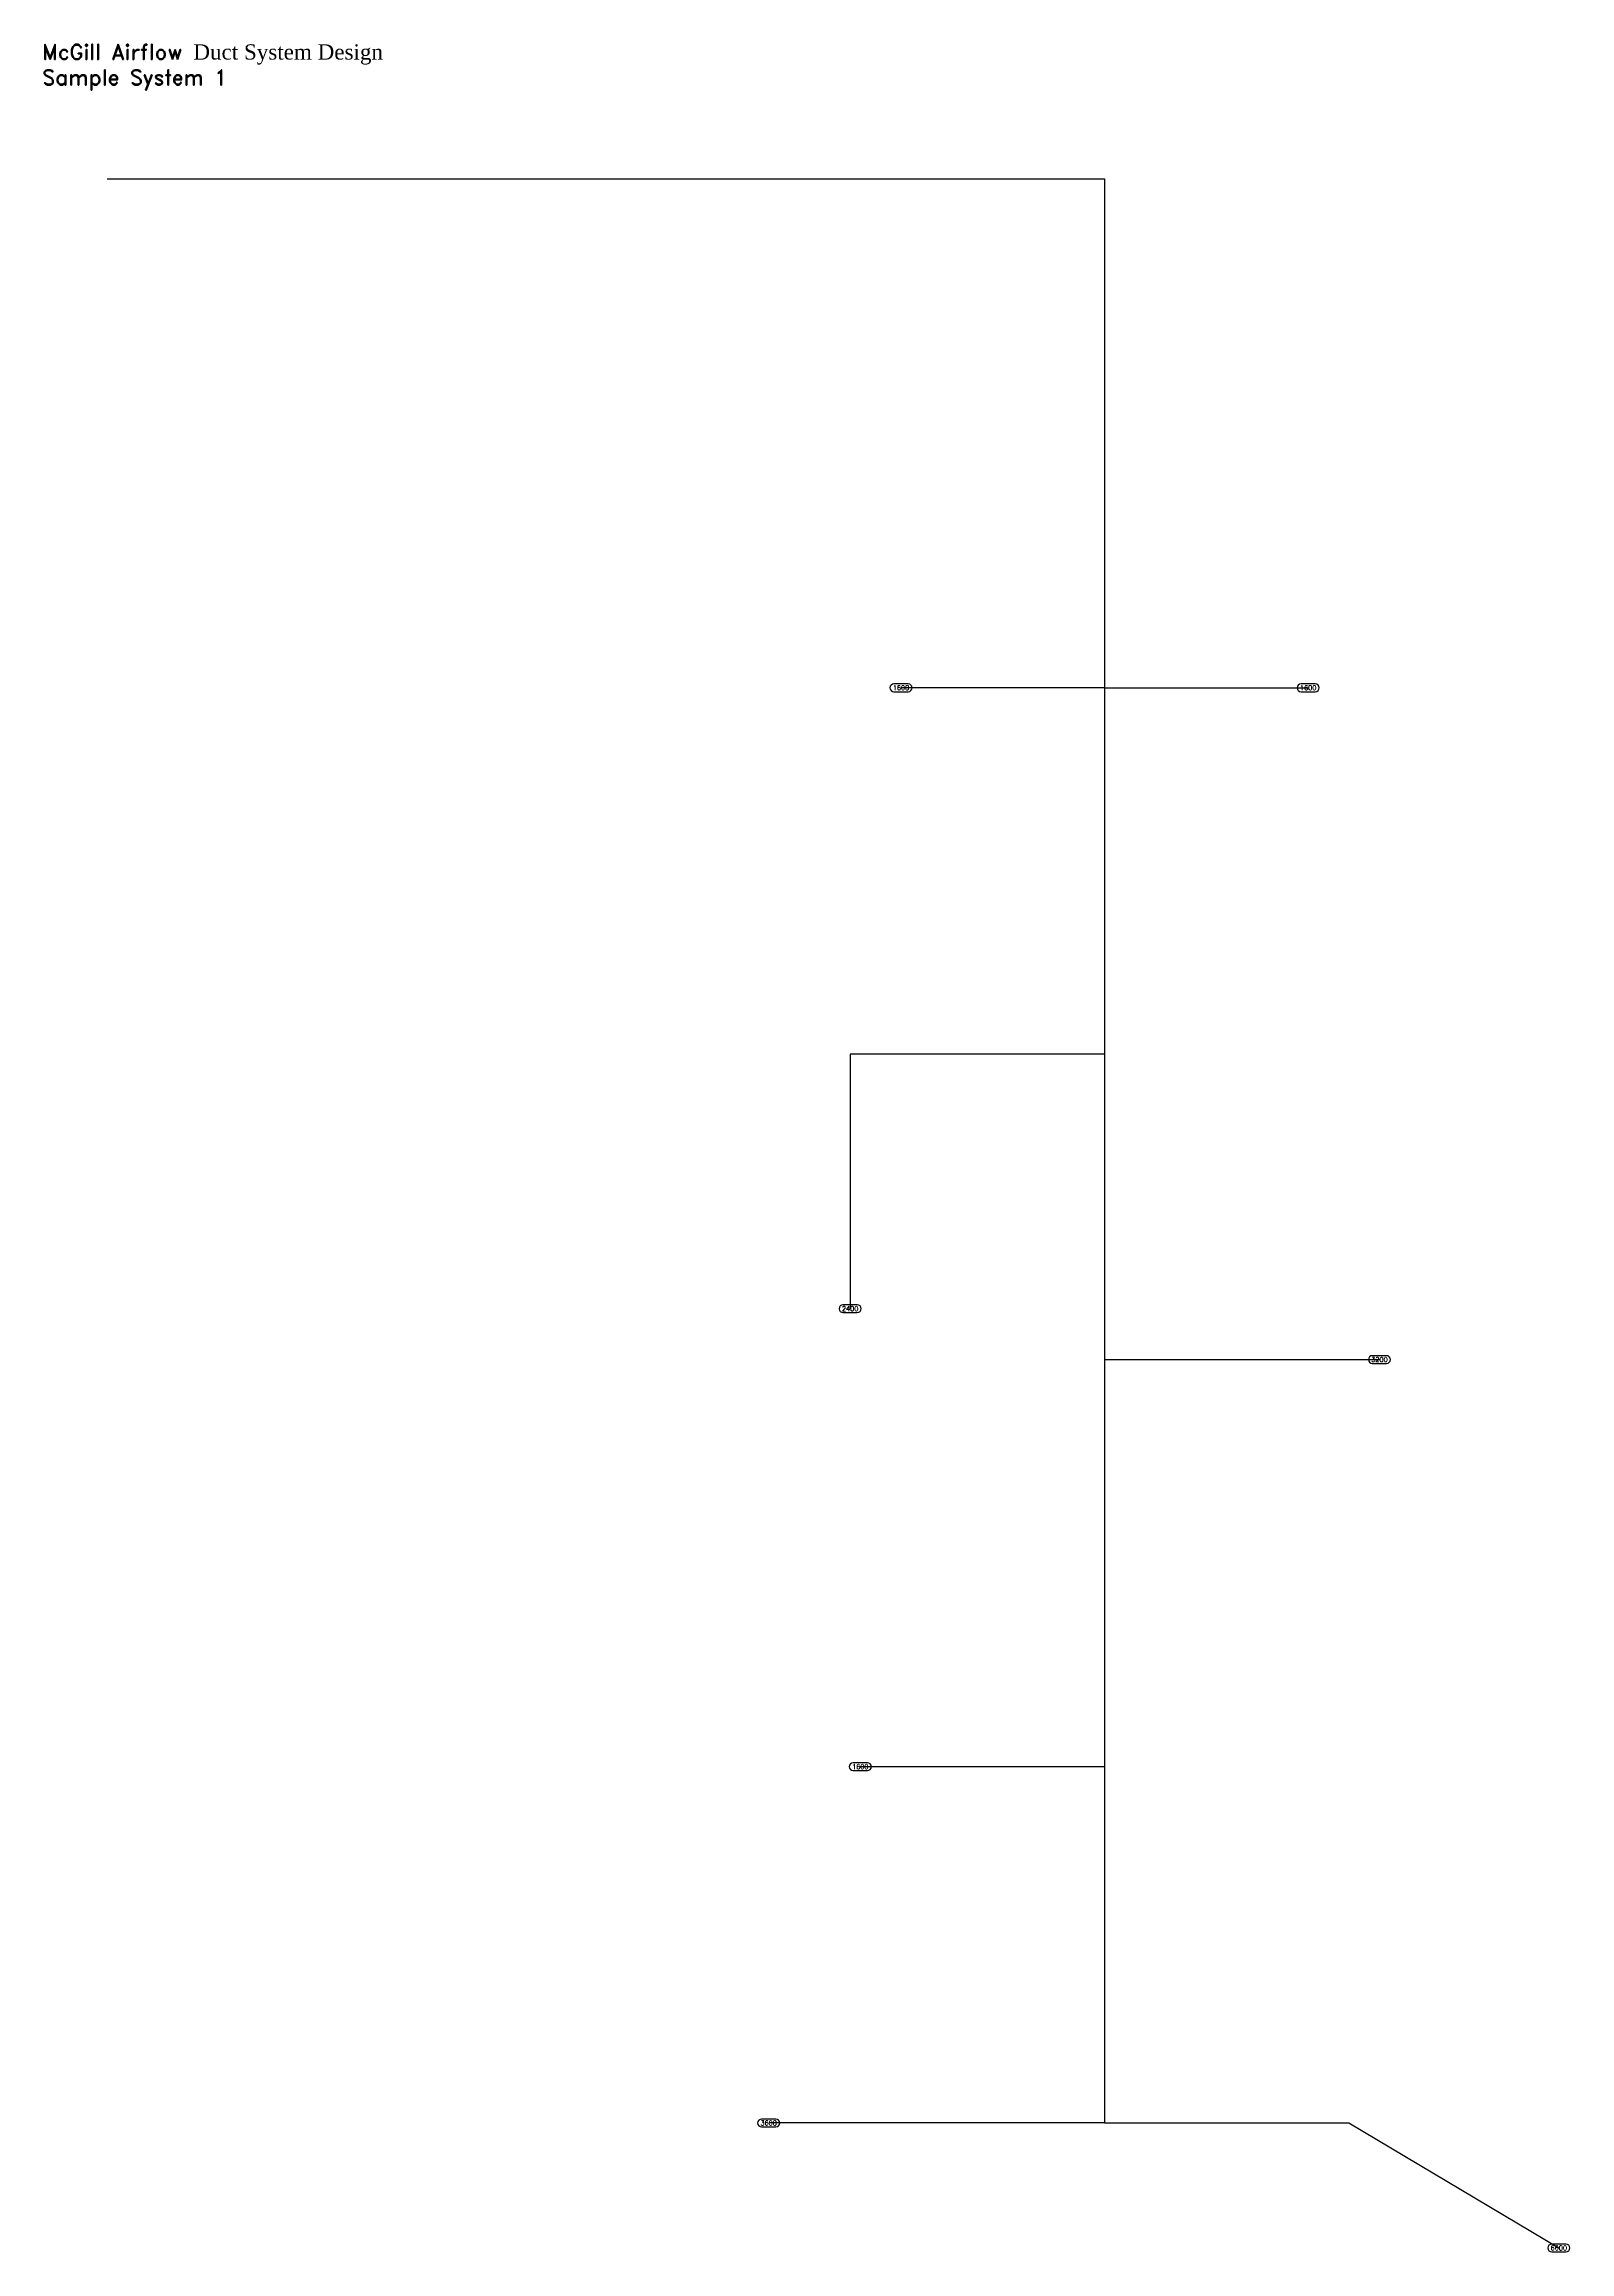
# Model space of a CAD drawing. Header units: inches. Extents: x 8137 to 8682, y -59634 to -59459.
# Drawn here: x 8361.4 to 8409.4, y -59630.3 to -59560.9 of the extents above; entities that cross this region are included whole.
import ezdxf
from ezdxf.enums import TextEntityAlignment as Align

# ---------------------------------------------------------------- set-up
doc = ezdxf.new("R2010")
doc.units = ezdxf.units.IN
doc.header["$MEASUREMENT"] = 0
doc.layers.add('DUCT', color=7, linetype='Continuous')
doc.layers.add('Flow Rate', color=3, linetype='Continuous')
doc.styles.add('RomanD', font='romand.shx')

# ---------------------------------------------------------------- blocks, each defined once
blk = doc.blocks.new('Diffuser')
at = {"layer": 'Flow Rate'}
blk.add_lwpolyline([(1.4973, -0.8156, 1), (1.4973, 0.8156), (-1.4973, 0.8156, 1), (-1.4973, -0.8156)], format="xyb", close=True, dxfattribs=at)
at = {"layer": 'Flow Rate', "color": 2, "style": 'RomanD'}
blk.add_attdef('Flow Rate', text='', height=1, dxfattribs=at).set_placement((0, 0), align=Align.MIDDLE_CENTER)

msp = doc.modelspace()

# ---------------------------------------------------------------- linework, layer by layer
at = {"layer": 'DUCT'}
for p, q in [((8363.425, -59565.118), (8394.785, -59565.118)), ((8394.785, -59565.118), (8394.785, -59581.118)), ((8394.785, -59581.118), (8388.385, -59581.118)), ((8394.785, -59581.118), (8401.185, -59581.118)), ((8394.785, -59581.118), (8394.785, -59592.638)), ((8394.785, -59592.638), (8386.785, -59592.638)), ((8386.785, -59592.638), (8386.785, -59600.638)), ((8394.785, -59592.638), (8394.785, -59602.238)), ((8394.785, -59602.238), (8403.425, -59602.238)), ((8394.785, -59602.238), (8394.785, -59615.038)), ((8394.785, -59615.038), (8387.105, -59615.038)), ((8394.785, -59615.038), (8394.785, -59626.238)), ((8394.785, -59626.238), (8384.225, -59626.238)), ((8394.785, -59626.238), (8402.465, -59626.238)), ((8402.465, -59626.238), (8409.064, -59630.168))]:
    msp.add_line(p, q, dxfattribs=at)

# ---------------------------------------------------------------- block references
at = {"layer": 'Flow Rate', "xscale": 0.15, "yscale": 0.15, "zscale": 0.15}
for p, values in [((8388.385, -59581.118), {'Flow Rate': '1600'}), ((8401.185, -59581.118), {'Flow Rate': '1600'}), ((8386.785, -59600.638), {'Flow Rate': '2400'}), ((8403.425, -59602.238), {'Flow Rate': '3200'}), ((8387.105, -59615.038), {'Flow Rate': '1600'}), ((8384.225, -59626.238), {'Flow Rate': '3600'}), ((8409.064, -59630.168), {'Flow Rate': '6600'})]:
    msp.add_blockref('Diffuser', p, dxfattribs=at).add_auto_attribs(values)

# ---------------------------------------------------------------- texts
at = {"insert": (8361.387, -59560.887), "char_height": 0.48, "width": 14.51093, "attachment_point": 1, "style": 'RomanD'}
msp.add_mtext('McGill Airflow {\\fTimesNewRoman|b0|i0|c0|p16;Duct System Design}\\PSample System 1', dxfattribs=at)

doc.saveas('drawing.dxf')
